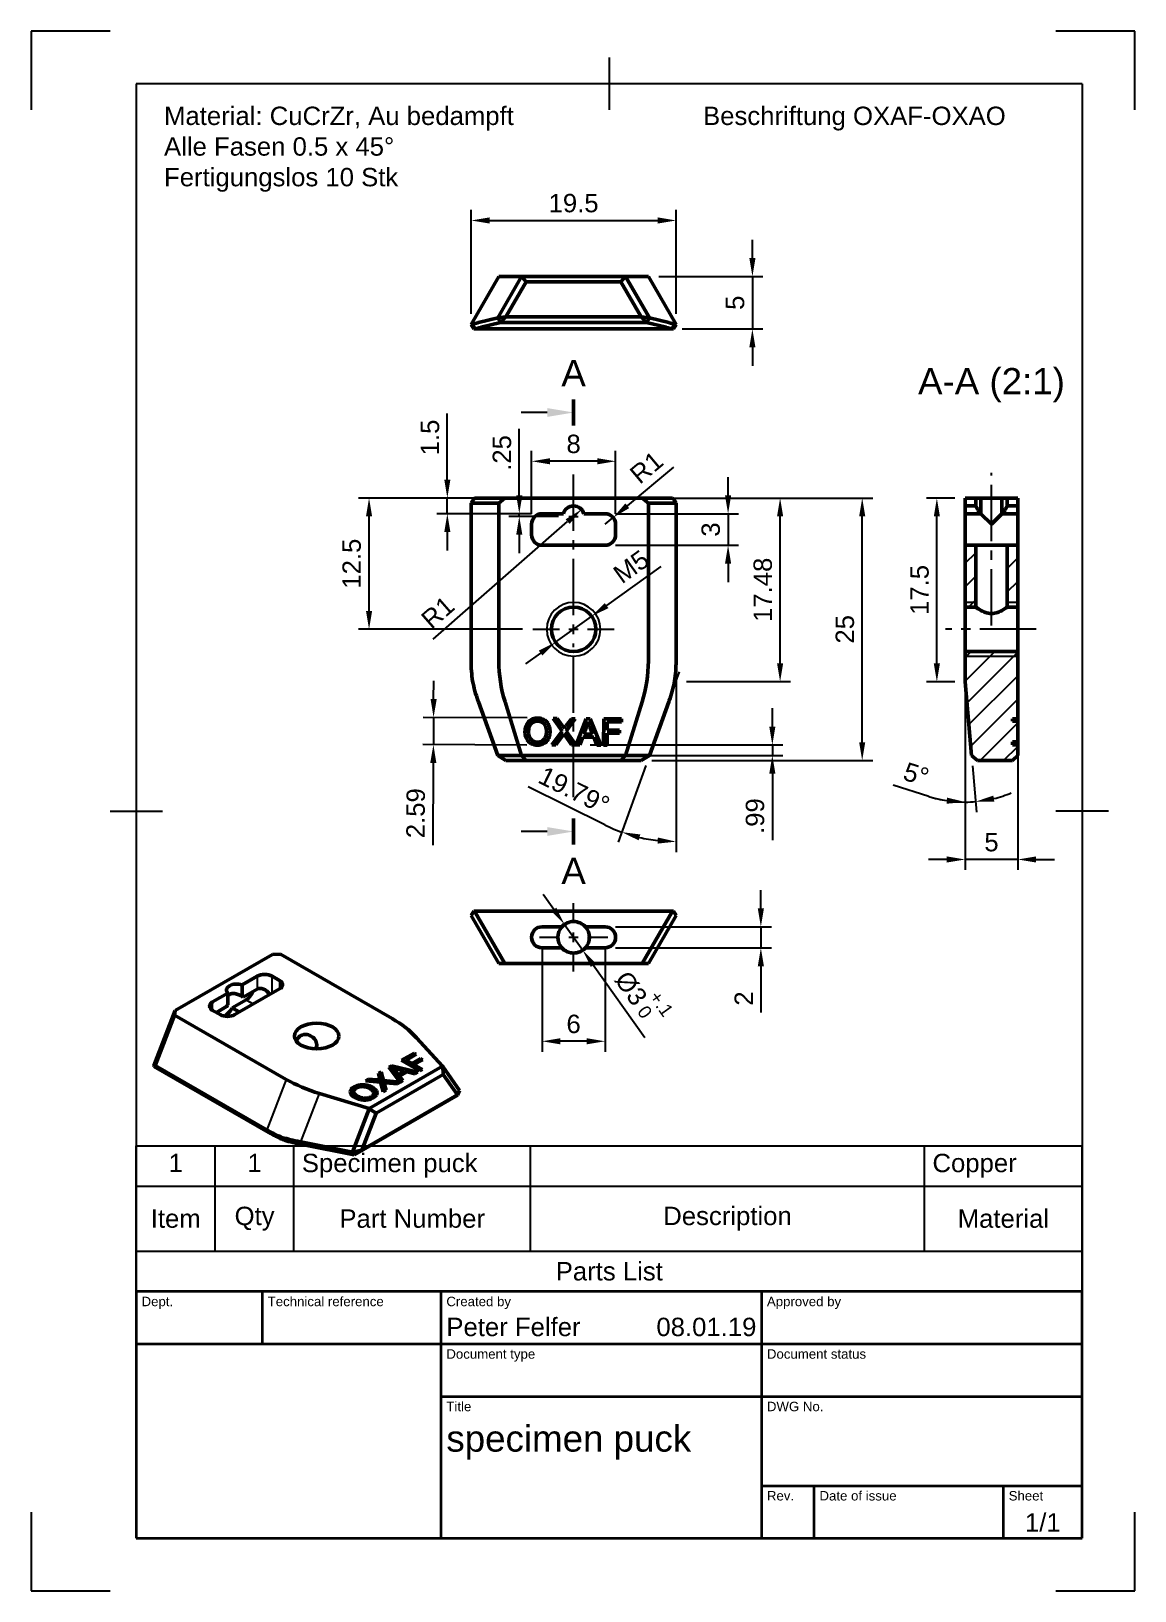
# Model space of a CAD drawing. Header units: millimetres. Extents: x 0 to 210, y 0 to 297.
import ezdxf
from ezdxf.enums import TextEntityAlignment as Align

# ---------------------------------------------------------------- set-up
doc = ezdxf.new("R2010")
doc.units = ezdxf.units.MM
doc.header["$LTSCALE"] = 0.75
doc.linetypes.add('CENTER2', pattern=[28.575, 19.05, -3.175, 3.175, -3.175])
for name, color, linetype, lineweight in [('Border', 7, 'Continuous', 25), ('Edge Extensions', 7, 'Continuous', 25), ('FD_Dimensions', 7, 'Continuous', 25), ('Hatching', 7, 'Continuous', 25), ('Notes', 7, 'Continuous', 25), ('Parts Lists', 7, 'Continuous', 25), ('Section Lines', 7, 'Continuous', 25), ('Smart Centers', 7, 'CENTER2', 25), ('TitleBlock', 7, 'Continuous', 35), ('View Labels', 7, 'Continuous', 25), ('Visible', 7, 'Continuous', 50), ('Visible Narrow', 7, 'Continuous', 25)]:
    doc.layers.add(name, color=color, linetype=linetype, lineweight=lineweight)
doc.styles.add('FusionTitle', font='')
doc.styles.get("Standard").update_dxf_attribs({"font": 'arial.ttf'})
doc.styles.get('FusionTitle').set_extended_font_data('Arial Unicode MS')
doc.dimstyles.new('Dim-ISO-25', dxfattribs={"dimtxt": 3.5, "dimasz": 3.5, "dimexe": 2, "dimexo": 2, "dimgap": 1.5, "dimtad": 1, "dimzin": 12, "dimdsep": 46, "dimtxsty": 'Standard', "dimcen": 0, "dimazin": 3, "dimtp": 0.1, "dimtm": 0.1, "dimtfac": 0.714, "dimtmove": 0, "dimatfit": 3, "dimfxl": 1, "dimtzin": 12, "dimarcsym": 0})

msp = doc.modelspace()

# ---------------------------------------------------------------- texts
at = {"layer": 'Notes'}
note = msp.add_mtext_dynamic_manual_height_columns('Material: CuCrZr, Au bedampft\\PAlle Fasen 0.5 x 45°\\P', width=85.07049, gutter_width=17.5, heights=[14.321, 0], dxfattribs=dict(at, insert=(25.277, 282.632), char_height=3.5, attachment_point=1))
for column, words in zip(note.columns.linked_columns, ['Fertigungslos 10 Stk^JBeschriftung OXAF-OXAO']):
    column.text = words
at = {"layer": 'Section Lines', "char_height": 5, "attachment_point": 5}
for insert in [(103.209, 231.888), (103.209, 137.097)]:
    msp.add_mtext('A', dxfattribs=dict(at, insert=insert))
at = {"layer": 'View Labels', "insert": (182.731, 226.349), "char_height": 5, "width": 30.21487, "attachment_point": 8}
msp.add_mtext('A-A (2:1)', dxfattribs=at)

# ---------------------------------------------------------------- blocks, each defined once
blk = doc.blocks.new('ISO_TITLEBLOCK')
at = {"layer": 'TitleBlock'}
for p, q in [((0, 47), (-180, 47)), ((-180, 47), (-180, 0)), ((-156, 37), (-156, 47)), ((-122, 0), (-122, 47)), ((-61, 0), (-61, 47)), ((0, 0), (0, 47)), ((-180, 37), (0, 37)), ((-122, 27), (0, 27)), ((-61, 10), (0, 10)), ((-51, 0), (-51, 10)), ((-15, 0), (-15, 10)), ((-180, 0), (0, 0))]:
    blk.add_line(p, q, dxfattribs=at)
at = {"layer": 'TitleBlock', "style": 'FusionTitle'}
for s, p in [('Dept.', (-179, 46)), ('Technical reference', (-155, 46)), ('Created by', (-121, 46)), ('Approved by', (-60, 46)), ('Document type', (-121, 36)), ('Document status', (-60, 36)), ('Title', (-121, 26)), ('DWG No.', (-60, 26)), ('Rev.', (-60, 9)), ('Date of issue', (-50, 9)), ('Sheet', (-14, 9))]:
    blk.add_text(s, height=1.8, dxfattribs=at).set_placement(p, align=Align.TOP_LEFT)
for tag, p, height in [('DEPT', (-179, 38.5), 3.5), ('TECHNICAL_REFERENCE', (-155, 38.5), 3.5), ('CREATED_BY', (-121, 38.5), 3.5), ('APPROVED_BY', (-60, 38.5), 3.5), ('DOCUMENT_TYPE', (-121, 28.5), 3.5), ('DOCUMENT_STATUS', (-60, 28.5), 3.5), ('TITLE_1', (-121, 16.5), 5), ('TITLE_2', (-121, 9), 5), ('TITLE_3', (-121, 1.5), 5), ('DATE_OF_ISSUE', (-50, 1.5), 3.5)]:
    blk.add_attdef(tag, p, '', height=height, dxfattribs=at)
for tag, p in [('CREATED_DATE', (-62, 38.5)), ('APPROVED_DATE', (-1, 38.5))]:
    blk.add_attdef(tag, text='', height=3.5, dxfattribs=at).set_placement(p, align=Align.RIGHT)
for tag, height, p in [('DRAWING_NUMBER', 5, (-30.5, 16.6)), ('REV', 3.5, (-56, 3.1)), ('SHEET', 3.5, (-7.5, 3.1))]:
    blk.add_attdef(tag, text='', height=height, dxfattribs=at).set_placement(p, align=Align.MIDDLE)
blk = doc.blocks.new('ISO_A4(P)_SHEET')
at = {"layer": 'Border'}
for p, q in [((15, 297), (0, 297)), ((0, 297), (0, 282)), ((210, 297), (195, 297)), ((210, 282), (210, 297)), ((110, 292), (110, 282)), ((200, 287), (20, 287)), ((20, 287), (20, 10)), ((200, 287), (200, 10)), ((15, 148.5), (25, 148.5)), ((205, 148.5), (195, 148.5)), ((0, 15), (0, 0)), ((210, 0), (210, 15)), ((20, 10), (200, 10)), ((0, 0), (15, 0)), ((195, 0), (210, 0))]:
    blk.add_line(p, q, dxfattribs=at)
blk = doc.blocks.new('*T8')
at = {"layer": 'Parts Lists', "color": 0, "linetype": 'ByBlock', "lineweight": -2, "transparency": 16777216}
for p, q in [((0, 27.723965), (180, 27.723965)), ((0, 0), (0, 27.723965)), ((15, 7.666667), (15, 27.723965)), ((30, 7.666667), (30, 27.723965)), ((75, 7.666667), (75, 27.723965)), ((150, 7.666667), (150, 27.723965)), ((180, 0), (180, 27.723965)), ((0, 20.057299), (180, 20.057299)), ((0, 7.666667), (180, 7.666667)), ((0, 0), (180, 0))]:
    blk.add_line(p, q, dxfattribs=at)
at = {"layer": 'Parts Lists', "color": 0, "transparency": 16777216, "char_height": 3.5}
for s, insert, width, attachment_point in [('1', (7.5, 26.223965), 12, 2), ('1', (22.5, 26.223965), 12, 2), ('Specimen puck', (31.5, 26.223965), 42, 1), ('Copper', (151.5, 26.223965), 27, 1), ('Item', (7.5, 13.861983), 12, 5), ('Qty', (22.5, 13.861983), 12, 5), ('Part Number', (52.5, 13.861983), 42, 5), ('Description', (112.5, 13.861983), 72, 5), ('Material', (165, 13.861983), 27, 5), ('Parts List', (90, 3.833333), 177, 5)]:
    blk.add_mtext(s, dxfattribs=dict(at, insert=insert, width=width, attachment_point=attachment_point))
blk = doc.blocks.new('*U9')
at = {"layer": 'Smart Centers', "color": 0, "ltscale": 0.75, "transparency": 16777216}
for p, q in [((0, 2.678906), (0, 29.572436)), ((-7.734, 0), (-2.678906, 0)), ((2.678906, 0), (7.734, 0)), ((0, -31.958774), (0, -2.678906))]:
    blk.add_line(p, q, dxfattribs=at)
at = {"layer": 'Smart Centers', "color": 0, "linetype": 'Continuous', "ltscale": 0.75, "transparency": 16777216}
for p, q in [((-0.892969, 0), (0.892969, 0)), ((0, -0.892969), (0, 0.892969))]:
    blk.add_line(p, q, dxfattribs=at)
blk = doc.blocks.new('*U10')
at = {"layer": 'Smart Centers', "color": 0, "ltscale": 0.75, "transparency": 16777216}
for p, q in [((0, 2.678906), (0, 6.5)), ((-6.5, 0), (-2.678906, 0)), ((2.678906, 0), (6.5, 0)), ((0, -6.5), (0, -2.678906))]:
    blk.add_line(p, q, dxfattribs=at)
at = {"layer": 'Smart Centers', "color": 0, "linetype": 'Continuous', "ltscale": 0.75, "transparency": 16777216}
for p, q in [((-0.892969, 0), (0.892969, 0)), ((0, -0.892969), (0, 0.892969))]:
    blk.add_line(p, q, dxfattribs=at)
blk = doc.blocks.new('*D37')
at = {"layer": 'Defpoints', "color": 0, "transparency": 16777216}
for p in [(116.280694, 208.098691), (158.130022, 208.098691), (116.078156, 158.098691)]:
    blk.add_point(p, dxfattribs=at)
at = {"layer": 'FD_Dimensions', "lineweight": -2, "transparency": 16777216}
for p, q in [((118.280694, 208.098691), (160.130022, 208.098691)), ((158.130022, 161.598691), (158.130022, 204.598691)), ((118.078156, 158.098691), (160.130022, 158.098691))]:
    blk.add_line(p, q, dxfattribs=at)
at = {"layer": 'FD_Dimensions', "transparency": 16777216}
for points in [[(157.546689, 204.598691), (158.713355, 204.598691), (158.130022, 208.098691)], [(157.546689, 161.598691), (158.713355, 161.598691), (158.130022, 158.098691)]]:
    blk.add_solid(points, dxfattribs=at)
at = {"layer": 'FD_Dimensions', "color": 0, "transparency": 16777216, "insert": (154.843017, 183.098691), "char_height": 3.5, "attachment_point": 5, "rotation": 90}
blk.add_mtext('25', dxfattribs=at)
blk = doc.blocks.new('*U12')
at = {"layer": 'Edge Extensions', "color": 0, "ltscale": 0.75, "transparency": 16777216}
for p, q in [((-0.7108, -1.974923), (0.677293, 1.881827)), ((0, 1.907821), (0, -2))]:
    blk.add_line(p, q, dxfattribs=at)
blk = doc.blocks.new('*D38')
at = {"layer": 'Defpoints', "color": 0, "transparency": 16777216}
for p in [(116.280694, 208.098691), (142.507887, 208.098691), (122.708897, 173.140445)]:
    blk.add_point(p, dxfattribs=at)
at = {"layer": 'FD_Dimensions', "lineweight": -2, "transparency": 16777216}
for p, q in [((118.280694, 208.098691), (144.507887, 208.098691)), ((142.507887, 176.640445), (142.507887, 204.598691)), ((124.708897, 173.140445), (144.507887, 173.140445))]:
    blk.add_line(p, q, dxfattribs=at)
at = {"layer": 'FD_Dimensions', "transparency": 16777216}
for points in [[(141.924553, 204.598691), (143.09122, 204.598691), (142.507887, 208.098691)], [(141.924553, 176.640445), (143.09122, 176.640445), (142.507887, 173.140445)]]:
    blk.add_solid(points, dxfattribs=at)
at = {"layer": 'FD_Dimensions', "color": 0, "transparency": 16777216, "insert": (139.220881, 190.619568), "char_height": 3.5, "attachment_point": 5, "rotation": 90}
blk.add_mtext('17.48', dxfattribs=at)
blk = doc.blocks.new('*D39')
at = {"layer": 'Defpoints', "color": 0, "transparency": 16777216}
for p in [(122.708897, 207.098691), (122.708897, 177.048266), (121.320804, 169.283695), (117.642828, 159.064617), (119.207643, 142.871431)]:
    blk.add_point(p, dxfattribs=at)
at = {"layer": 'FD_Dimensions', "lineweight": -2, "transparency": 16777216}
for p, q in [((122.708897, 171.140445), (122.708897, 140.669607)), ((116.965534, 157.18279), (111.712754, 142.588192)), ((109.170357, 145.842461), (94.537265, 153.099799))]:
    blk.add_line(p, q, dxfattribs=at)
for start, end in [(243.620712, 250.205553), (256.790394, 263.415159)]:
    blk.add_arc((122.708897, 173.140445), 30.470838, start, end, dxfattribs=at)
at = {"layer": 'FD_Dimensions', "transparency": 16777216}
for points in [[(115.580186, 142.916541), (115.911576, 144.035152), (112.390047, 144.470019)], [(119.248176, 143.452989), (119.181172, 142.288248), (122.708897, 142.669607)]]:
    blk.add_solid(points, dxfattribs=at)
at = {"layer": 'FD_Dimensions', "color": 0, "transparency": 16777216, "insert": (103.314265, 152.415868), "char_height": 3.5, "attachment_point": 5, "rotation": 333.62071927}
blk.add_mtext('19.79°', dxfattribs=at)
blk = doc.blocks.new('*D40')
at = {"layer": 'Defpoints', "color": 0, "transparency": 16777216}
for p in [(109.208897, 203.098691), (110.742323, 204.382671)]:
    blk.add_point(p, dxfattribs=at)
at = {"layer": 'FD_Dimensions', "color": 0, "lineweight": -2, "transparency": 16777216}
for p, q in [((122.218698, 213.992158), (113.425818, 206.629636)), ((109.208897, 203.098691), (110.742323, 204.382671))]:
    blk.add_line(p, q, dxfattribs=at)
at = {"layer": 'FD_Dimensions', "color": 0, "transparency": 16777216}
blk.add_solid([(113.051324, 207.076886), (113.800312, 206.182387), (110.742323, 204.382671)], dxfattribs=at)
at = {"layer": 'FD_Dimensions', "color": 0, "transparency": 16777216, "insert": (117.07294, 213.931689), "char_height": 3.5, "attachment_point": 5, "rotation": 39.94036972}
blk.add_mtext('R1', dxfattribs=at)
blk = doc.blocks.new('*D41')
at = {"layer": 'Defpoints', "color": 0, "transparency": 16777216}
for p in [(109.208897, 205.098691), (109.208897, 199.098691), (132.608392, 199.098691)]:
    blk.add_point(p, dxfattribs=at)
at = {"layer": 'FD_Dimensions', "lineweight": -2, "transparency": 16777216}
for p, q in [((132.608392, 208.598691), (132.608392, 212.098691)), ((111.208897, 205.098691), (134.608392, 205.098691)), ((132.608392, 205.098691), (132.608392, 199.098691)), ((111.208897, 199.098691), (134.608392, 199.098691)), ((132.608392, 195.598691), (132.608392, 192.098691))]:
    blk.add_line(p, q, dxfattribs=at)
at = {"layer": 'FD_Dimensions', "transparency": 16777216}
for points in [[(132.025058, 208.598691), (133.191725, 208.598691), (132.608392, 205.098691)], [(132.025058, 195.598691), (133.191725, 195.598691), (132.608392, 199.098691)]]:
    blk.add_solid(points, dxfattribs=at)
at = {"layer": 'FD_Dimensions', "color": 0, "transparency": 16777216, "insert": (129.320193, 202.098691), "char_height": 3.5, "attachment_point": 5, "rotation": 90}
blk.add_mtext('3', dxfattribs=at)
blk = doc.blocks.new('*D42')
at = {"layer": 'Defpoints', "color": 0, "transparency": 16777216}
for p in [(95.208897, 215.098604), (95.208897, 203.098691), (111.208897, 203.098691)]:
    blk.add_point(p, dxfattribs=at)
at = {"layer": 'FD_Dimensions', "lineweight": -2, "transparency": 16777216}
for p, q in [((95.208897, 205.098691), (95.208897, 217.098604)), ((111.208897, 205.098691), (111.208897, 217.098604)), ((107.708897, 215.098604), (98.708897, 215.098604))]:
    blk.add_line(p, q, dxfattribs=at)
at = {"layer": 'FD_Dimensions', "transparency": 16777216}
for points in [[(98.708897, 215.681937), (98.708897, 214.515271), (95.208897, 215.098604)], [(107.708897, 215.681937), (107.708897, 214.515271), (111.208897, 215.098604)]]:
    blk.add_solid(points, dxfattribs=at)
at = {"layer": 'FD_Dimensions', "color": 0, "transparency": 16777216, "insert": (103.208897, 218.385609), "char_height": 3.5, "attachment_point": 5}
blk.add_mtext('8', dxfattribs=at)
blk = doc.blocks.new('*D43')
at = {"layer": 'Defpoints', "color": 0, "transparency": 16777216}
for p in [(79.18247, 208.098691), (90.1371, 208.098691), (97.208897, 205.098691)]:
    blk.add_point(p, dxfattribs=at)
at = {"layer": 'FD_Dimensions', "lineweight": -2, "transparency": 16777216}
for p, q in [((79.18247, 211.598691), (79.18247, 224.167586)), ((88.1371, 208.098691), (77.18247, 208.098691)), ((79.18247, 205.098691), (79.18247, 208.098691)), ((95.208897, 205.098691), (77.18247, 205.098691)), ((79.18247, 201.598691), (79.18247, 198.098691))]:
    blk.add_line(p, q, dxfattribs=at)
at = {"layer": 'FD_Dimensions', "transparency": 16777216}
for points in [[(78.599137, 211.598691), (79.765803, 211.598691), (79.18247, 208.098691)], [(78.599137, 201.598691), (79.765803, 201.598691), (79.18247, 205.098691)]]:
    blk.add_solid(points, dxfattribs=at)
at = {"layer": 'FD_Dimensions', "color": 0, "transparency": 16777216, "insert": (75.895465, 219.633139), "char_height": 3.5, "attachment_point": 5, "rotation": 90}
blk.add_mtext('1.5', dxfattribs=at)
blk = doc.blocks.new('*D44')
at = {"layer": 'Defpoints', "color": 0, "transparency": 16777216}
for p in [(101.703133, 203.28238), (103.208897, 204.598691)]:
    blk.add_point(p, dxfattribs=at)
at = {"layer": 'FD_Dimensions', "lineweight": -2, "transparency": 16777216}
blk.add_line((76.502053, 181.252073), (102.079574, 203.611458), dxfattribs=at)
at = {"layer": 'FD_Dimensions', "transparency": 16777216}
blk.add_solid([(101.69565, 204.050639), (102.463498, 203.172277), (104.714661, 205.915002)], dxfattribs=at)
at = {"layer": 'FD_Dimensions', "color": 0, "transparency": 16777216, "insert": (77.357923, 186.326516), "char_height": 3.5, "attachment_point": 5, "rotation": 41.15933122}
blk.add_mtext('R1', dxfattribs=at)
blk = doc.blocks.new('*D45')
at = {"layer": 'Defpoints', "color": 0, "transparency": 16777216}
for p in [(106.647176, 185.56952), (99.770618, 180.627862)]:
    blk.add_point(p, dxfattribs=at)
at = {"layer": 'FD_Dimensions', "lineweight": -2, "transparency": 16777216}
for p, q in [((119.829921, 195.042953), (109.4894, 187.612009)), ((99.770618, 180.627862), (106.647176, 185.56952)), ((96.928394, 178.585373), (94.08617, 176.542883))]:
    blk.add_line(p, q, dxfattribs=at)
at = {"layer": 'FD_Dimensions', "transparency": 16777216}
for points in [[(109.148985, 188.085713), (109.829814, 187.138305), (106.647176, 185.56952)], [(96.587979, 179.059077), (97.268809, 178.111669), (99.770618, 180.627862)]]:
    blk.add_solid(points, dxfattribs=at)
at = {"layer": 'FD_Dimensions', "color": 0, "transparency": 16777216, "insert": (114.166759, 195.012169), "char_height": 3.5, "attachment_point": 5, "rotation": 35.70189932}
blk.add_mtext('M5', dxfattribs=at)
blk = doc.blocks.new('*D46')
at = {"layer": 'Defpoints', "color": 0, "transparency": 16777216}
for p in [(177.73132, 178.864692), (187.73132, 178.864692), (177.73132, 139.266712)]:
    blk.add_point(p, dxfattribs=at)
at = {"layer": 'FD_Dimensions', "lineweight": -2, "transparency": 16777216}
for p, q in [((177.73132, 176.864692), (177.73132, 137.266712)), ((187.73132, 176.864692), (187.73132, 137.266712)), ((174.23132, 139.266712), (170.73132, 139.266712)), ((187.73132, 139.266712), (177.73132, 139.266712)), ((191.23132, 139.266712), (194.73132, 139.266712))]:
    blk.add_line(p, q, dxfattribs=at)
at = {"layer": 'FD_Dimensions', "transparency": 16777216}
for points in [[(174.23132, 139.850045), (174.23132, 138.683379), (177.73132, 139.266712)], [(191.23132, 139.850045), (191.23132, 138.683379), (187.73132, 139.266712)]]:
    blk.add_solid(points, dxfattribs=at)
at = {"layer": 'FD_Dimensions', "color": 0, "transparency": 16777216, "insert": (182.73132, 142.546555), "char_height": 3.5, "attachment_point": 5}
blk.add_mtext('5', dxfattribs=at)
blk = doc.blocks.new('*D47')
at = {"layer": 'Defpoints', "color": 0, "transparency": 16777216}
for p in [(101.474833, 126.89417), (104.942961, 121.99804)]:
    blk.add_point(p, dxfattribs=at)
at = {"layer": 'FD_Dimensions', "color": 0, "lineweight": -2, "transparency": 16777216}
for p, q in [((99.451759, 129.750246), (97.428684, 132.606322)), ((101.474833, 126.89417), (104.942961, 121.99804)), ((116.757339, 105.319087), (106.966035, 119.141964))]:
    blk.add_line(p, q, dxfattribs=at)
blk.add_arc((103.208897, 124.446105), 3, 267.114301, 3.613129, dxfattribs=at)
at = {"layer": 'FD_Dimensions', "color": 0, "transparency": 16777216}
for points in [[(99.927771, 130.087425), (98.975746, 129.413067), (101.474833, 126.89417)], [(107.442048, 119.479143), (106.490022, 118.804785), (104.942961, 121.99804)]]:
    blk.add_solid(points, dxfattribs=at)
at = {"layer": 'FD_Dimensions', "color": 0, "transparency": 16777216, "insert": (116.559574, 113.413678), "char_height": 3.5, "attachment_point": 5, "rotation": 305.31146669}
blk.add_mtext('Ø3{\\H0.714x;\\S+.1^  0;}', dxfattribs=at)
blk = doc.blocks.new('*D48')
at = {"layer": 'Defpoints', "color": 0, "transparency": 16777216}
for p in [(172.336382, 208.098692), (177.73132, 208.098692), (177.73132, 173.098692)]:
    blk.add_point(p, dxfattribs=at)
at = {"layer": 'FD_Dimensions', "lineweight": -2, "transparency": 16777216}
for p, q in [((175.73132, 208.098692), (170.336382, 208.098692)), ((172.336382, 176.598692), (172.336382, 204.598692)), ((175.73132, 173.098692), (170.336382, 173.098692))]:
    blk.add_line(p, q, dxfattribs=at)
at = {"layer": 'FD_Dimensions', "transparency": 16777216}
for points in [[(171.753049, 204.598692), (172.919715, 204.598692), (172.336382, 208.098692)], [(171.753049, 176.598692), (172.919715, 176.598692), (172.336382, 173.098692)]]:
    blk.add_solid(points, dxfattribs=at)
at = {"layer": 'FD_Dimensions', "color": 0, "transparency": 16777216, "insert": (169.049377, 190.598692), "char_height": 3.5, "attachment_point": 5, "rotation": 90}
blk.add_mtext('17.5', dxfattribs=at)
blk = doc.blocks.new('*D49')
at = {"layer": 'Defpoints', "color": 0, "transparency": 16777216}
for p in [(177.73132, 178.864692), (177.73132, 173.098692), (177.73132, 173.098692), (178.956495, 159.094887), (179.062538, 150.242575)]:
    blk.add_point(p, dxfattribs=at)
at = {"layer": 'FD_Dimensions', "lineweight": -2, "transparency": 16777216}
for p, q in [((177.73132, 171.098692), (177.73132, 148.20384)), ((179.130806, 157.102497), (179.90105, 148.298573)), ((170.813599, 151.27395), (164.000653, 153.433429))]:
    blk.add_line(p, q, dxfattribs=at)
for start, end in [(283.767518, 292.535035), (252.413107, 270), (252.464965, 261.232482), (270, 275)]:
    blk.add_arc((177.73132, 173.098692), 22.894852, start, end, dxfattribs=at)
at = {"layer": 'FD_Dimensions', "transparency": 16777216}
for points in [[(174.286148, 151.052994), (174.196972, 149.889741), (177.73132, 150.20384)], [(183.275013, 150.286097), (183.084792, 151.437152), (179.726738, 150.290962)]]:
    blk.add_solid(points, dxfattribs=at)
at = {"layer": 'FD_Dimensions', "color": 0, "transparency": 16777216, "insert": (168.398137, 155.480232), "char_height": 3.5, "attachment_point": 5, "rotation": 342.41310099}
blk.add_mtext('5°', dxfattribs=at)
blk = doc.blocks.new('*U25')
at = {"layer": 'Smart Centers', "color": 0, "ltscale": 0.75, "transparency": 16777216}
blk.add_line((0, -9.383), (0, 19.667661), dxfattribs=at)
blk = doc.blocks.new('*U26')
at = {"layer": 'Smart Centers', "color": 0, "ltscale": 0.75, "transparency": 16777216}
blk.add_line((6.5, 0), (-10.764742, 0), dxfattribs=at)
blk = doc.blocks.new('*D50')
at = {"layer": 'Defpoints', "color": 0, "transparency": 16777216}
for p in [(122.708897, 260.954267), (83.708897, 241.155277), (122.708897, 241.155277)]:
    blk.add_point(p, dxfattribs=at)
at = {"layer": 'FD_Dimensions', "lineweight": -2, "transparency": 16777216}
for p, q in [((83.708897, 243.155277), (83.708897, 262.954267)), ((122.708897, 243.155277), (122.708897, 262.954267)), ((87.208897, 260.954267), (119.208897, 260.954267))]:
    blk.add_line(p, q, dxfattribs=at)
at = {"layer": 'FD_Dimensions', "transparency": 16777216}
for points in [[(87.208897, 261.537601), (87.208897, 260.370934), (83.708897, 260.954267)], [(119.208897, 261.537601), (119.208897, 260.370934), (122.708897, 260.954267)]]:
    blk.add_solid(points, dxfattribs=at)
at = {"layer": 'FD_Dimensions', "color": 0, "transparency": 16777216, "insert": (103.208897, 264.241273), "char_height": 3.5, "attachment_point": 5}
blk.add_mtext('19.5', dxfattribs=at)
blk = doc.blocks.new('*D51')
at = {"layer": 'Defpoints', "color": 0, "transparency": 16777216}
for p in [(117.435394, 250.289252), (121.886158, 240.289252), (137.234384, 240.289252)]:
    blk.add_point(p, dxfattribs=at)
at = {"layer": 'FD_Dimensions', "lineweight": -2, "transparency": 16777216}
for p, q in [((137.234384, 253.789252), (137.234384, 257.289252)), ((119.435394, 250.289252), (139.234384, 250.289252)), ((137.234384, 250.289252), (137.234384, 240.289252)), ((123.886158, 240.289252), (139.234384, 240.289252)), ((137.234384, 236.789252), (137.234384, 233.289252))]:
    blk.add_line(p, q, dxfattribs=at)
at = {"layer": 'FD_Dimensions', "transparency": 16777216}
for points in [[(136.651051, 253.789252), (137.817717, 253.789252), (137.234384, 250.289252)], [(136.651051, 236.789252), (137.817717, 236.789252), (137.234384, 240.289252)]]:
    blk.add_solid(points, dxfattribs=at)
at = {"layer": 'FD_Dimensions', "color": 0, "transparency": 16777216, "insert": (133.954541, 245.289252), "char_height": 3.5, "attachment_point": 5, "rotation": 90}
blk.add_mtext('5', dxfattribs=at)
blk = doc.blocks.new('*D52')
at = {"layer": 'Defpoints', "color": 0, "transparency": 16777216}
for p in [(64.283901, 208.098691), (90.1371, 208.098691), (95.474897, 183.098691)]:
    blk.add_point(p, dxfattribs=at)
at = {"layer": 'FD_Dimensions', "lineweight": -2, "transparency": 16777216}
for p, q in [((88.1371, 208.098691), (62.283901, 208.098691)), ((64.283901, 186.598691), (64.283901, 204.598691)), ((93.474897, 183.098691), (62.283901, 183.098691))]:
    blk.add_line(p, q, dxfattribs=at)
at = {"layer": 'FD_Dimensions', "transparency": 16777216}
for points in [[(63.700568, 204.598691), (64.867235, 204.598691), (64.283901, 208.098691)], [(63.700568, 186.598691), (64.867235, 186.598691), (64.283901, 183.098691)]]:
    blk.add_solid(points, dxfattribs=at)
at = {"layer": 'FD_Dimensions', "color": 0, "transparency": 16777216, "insert": (60.996896, 195.598691), "char_height": 3.5, "attachment_point": 5, "rotation": 90}
blk.add_mtext('12.5', dxfattribs=at)
blk = doc.blocks.new('*D53')
at = {"layer": 'Defpoints', "color": 0, "transparency": 16777216}
for p in [(96.36138, 166.201424), (76.533065, 161.141025), (96.331731, 161.027565)]:
    blk.add_point(p, dxfattribs=at)
at = {"layer": 'FD_Dimensions', "lineweight": -2, "transparency": 16777216}
for p, q in [((76.582772, 169.814826), (76.602829, 173.314768)), ((94.361413, 166.212885), (74.562748, 166.326345)), ((76.562715, 166.314883), (76.533065, 161.141025)), ((94.331763, 161.039026), (74.533098, 161.152486)), ((76.513008, 157.641082), (76.423278, 141.983086))]:
    blk.add_line(p, q, dxfattribs=at)
at = {"layer": 'FD_Dimensions', "transparency": 16777216}
for points in [[(75.999448, 169.818169), (77.166096, 169.811483), (76.562715, 166.314883)], [(75.929685, 157.644425), (77.096332, 157.637739), (76.533065, 161.141025)]]:
    blk.add_solid(points, dxfattribs=at)
at = {"layer": 'FD_Dimensions', "color": 0, "transparency": 16777216, "insert": (73.171163, 148.080949), "char_height": 3.5, "attachment_point": 5, "rotation": 89.67163623}
blk.add_mtext('2.59', dxfattribs=at)
blk = doc.blocks.new('*D54')
at = {"layer": 'Defpoints', "color": 0, "transparency": 16777216}
for p in [(104.387993, 161.071975), (113.103779, 159.098691), (141.032871, 159.098691)]:
    blk.add_point(p, dxfattribs=at)
at = {"layer": 'FD_Dimensions', "lineweight": -2, "transparency": 16777216}
for p, q in [((141.032871, 164.571975), (141.032871, 168.071975)), ((106.387993, 161.071975), (143.032871, 161.071975)), ((141.032871, 161.071975), (141.032871, 159.098691)), ((115.103779, 159.098691), (143.032871, 159.098691)), ((141.032871, 155.598691), (141.032871, 142.96056))]:
    blk.add_line(p, q, dxfattribs=at)
at = {"layer": 'FD_Dimensions', "transparency": 16777216}
for points in [[(140.449537, 164.571975), (141.616204, 164.571975), (141.032871, 161.071975)], [(140.449537, 155.598691), (141.616204, 155.598691), (141.032871, 159.098691)]]:
    blk.add_solid(points, dxfattribs=at)
at = {"layer": 'FD_Dimensions', "color": 0, "transparency": 16777216, "insert": (137.745865, 147.529626), "char_height": 3.5, "attachment_point": 5, "rotation": 90}
blk.add_mtext('.99', dxfattribs=at)
blk = doc.blocks.new('*U32')
at = {"layer": 'Smart Centers', "color": 0, "linetype": 'Continuous', "ltscale": 0.75, "transparency": 16777216}
for p, q in [((-0.892969, 0), (0.892969, 0)), ((0, -0.892969), (0, 0.892969))]:
    blk.add_line(p, q, dxfattribs=at)
blk = doc.blocks.new('*D55')
at = {"layer": 'Defpoints', "color": 0, "transparency": 16777216}
for p in [(92.875394, 205.098691), (97.208897, 205.098691), (102.315928, 204.598691)]:
    blk.add_point(p, dxfattribs=at)
at = {"layer": 'FD_Dimensions', "lineweight": -2, "transparency": 16777216}
for p, q in [((92.875394, 208.598691), (92.875394, 221.255922)), ((95.208897, 205.098691), (90.875394, 205.098691)), ((92.875394, 204.598691), (92.875394, 205.098691)), ((100.315928, 204.598691), (90.875394, 204.598691)), ((92.875394, 201.098691), (92.875394, 197.598691))]:
    blk.add_line(p, q, dxfattribs=at)
at = {"layer": 'FD_Dimensions', "transparency": 16777216}
for points in [[(92.292061, 208.598691), (93.458727, 208.598691), (92.875394, 205.098691)], [(92.292061, 201.098691), (93.458727, 201.098691), (92.875394, 204.598691)]]:
    blk.add_solid(points, dxfattribs=at)
at = {"layer": 'FD_Dimensions', "color": 0, "transparency": 16777216, "insert": (89.588389, 216.677306), "char_height": 3.5, "attachment_point": 5, "rotation": 90}
blk.add_mtext('.25', dxfattribs=at)
blk = doc.blocks.new('*D56')
at = {"layer": 'Defpoints', "color": 0, "transparency": 16777216}
for p in [(109.208897, 126.446105), (109.208897, 122.446105), (138.842618, 122.446105)]:
    blk.add_point(p, dxfattribs=at)
at = {"layer": 'FD_Dimensions', "lineweight": -2, "transparency": 16777216}
for p, q in [((138.842618, 129.946105), (138.842618, 133.446105)), ((111.208897, 126.446105), (140.842618, 126.446105)), ((138.842618, 126.446105), (138.842618, 122.446105)), ((111.208897, 122.446105), (140.842618, 122.446105)), ((138.842618, 118.946105), (138.842618, 110.127892))]:
    blk.add_line(p, q, dxfattribs=at)
at = {"layer": 'FD_Dimensions', "transparency": 16777216}
for points in [[(138.259285, 129.946105), (139.425952, 129.946105), (138.842618, 126.446105)], [(138.259285, 118.946105), (139.425952, 118.946105), (138.842618, 122.446105)]]:
    blk.add_solid(points, dxfattribs=at)
at = {"layer": 'FD_Dimensions', "color": 0, "transparency": 16777216, "insert": (135.585456, 112.786999), "char_height": 3.5, "attachment_point": 5, "rotation": 90}
blk.add_mtext('2', dxfattribs=at)
blk = doc.blocks.new('*D57')
at = {"layer": 'Defpoints', "color": 0, "transparency": 16777216}
for p in [(97.208897, 124.446105), (109.208897, 124.446105), (97.208897, 104.647115)]:
    blk.add_point(p, dxfattribs=at)
at = {"layer": 'FD_Dimensions', "lineweight": -2, "transparency": 16777216}
for p, q in [((97.208897, 122.446105), (97.208897, 102.647115)), ((109.208897, 122.446105), (109.208897, 102.647115)), ((105.708897, 104.647115), (100.708897, 104.647115))]:
    blk.add_line(p, q, dxfattribs=at)
at = {"layer": 'FD_Dimensions', "transparency": 16777216}
for points in [[(100.708897, 105.230448), (100.708897, 104.063782), (97.208897, 104.647115)], [(105.708897, 105.230448), (105.708897, 104.063782), (109.208897, 104.647115)]]:
    blk.add_solid(points, dxfattribs=at)
at = {"layer": 'FD_Dimensions', "color": 0, "transparency": 16777216, "insert": (103.208897, 107.934121), "char_height": 3.5, "attachment_point": 5}
blk.add_mtext('6', dxfattribs=at)

# ---------------------------------------------------------------- dimensions: what is measured, and where the dimension line sits
at = {"layer": 'FD_Dimensions'}
for base, p1, p2, picture, middle in [((122.709, 260.954), (83.709, 241.155), (122.709, 241.155), '*D50', (103.209, 264.241)), ((95.209, 215.099), (111.209, 203.099), (95.209, 203.099), '*D42', (103.209, 218.386)), ((177.731, 139.267), (187.731, 178.865), (177.731, 178.865), '*D46', (182.731, 142.547))]:
    dim = msp.add_linear_dim(base=base, p1=p1, p2=p2, dimstyle='Dim-ISO-25', override={"dimlfac": 0.5, "dimclrd": 256, "dimclre": 256}, dxfattribs=at)
    dim.commit()
    dim.dimension.update_dxf_attribs({"geometry": picture, "text_midpoint": middle})
for base, p1, p2, angle, picture, middle in [((137.234, 240.289), (117.435, 250.289), (121.886, 240.289), 90, '*D51', (133.955, 245.289)), ((79.182, 208.099), (97.209, 205.099), (90.137, 208.099), 90, '*D43', (75.895, 219.633)), ((92.875, 205.099), (102.316, 204.599), (97.209, 205.099), 90, '*D55', (89.588, 216.677)), ((132.608, 199.099), (109.209, 205.099), (109.209, 199.099), 90, '*D41', (129.32, 202.099)), ((64.284, 208.099), (95.475, 183.099), (90.137, 208.099), 90, '*D52', (60.997, 195.599)), ((158.13, 208.099), (116.078, 158.099), (116.281, 208.099), 90, '*D37', (154.843, 183.099)), ((142.508, 208.099), (122.709, 173.14), (116.281, 208.099), 90, '*D38', (139.221, 190.62)), ((172.336, 208.099), (177.731, 173.099), (177.731, 208.099), 270, '*D48', (169.049, 190.599)), ((141.033, 159.099), (104.388, 161.072), (113.104, 159.099), 270, '*D54', (137.746, 147.53)), ((138.843, 122.446), (109.209, 126.446), (109.209, 122.446), 90, '*D56', (135.585, 112.787))]:
    dim = msp.add_linear_dim(base=base, p1=p1, p2=p2, angle=angle, dimstyle='Dim-ISO-25', override={"dimlfac": 0.5, "dimclrd": 256, "dimclre": 256}, dxfattribs=at)
    dim.commit()
    dim.dimension.update_dxf_attribs({"geometry": picture, "text_midpoint": middle})
for center, mpoint, override, picture, middle in [((109.209, 203.099), (110.742, 204.383), {"dimlfac": 0.5, "dimse1": 1}, '*D40', (119.164, 211.434)), ((103.209, 204.599), (101.703, 203.282), {"dimlfac": 0.5, "dimse1": 1, "dimclrd": 256, "dimclre": 256}, '*D44', (79.502, 183.874))]:
    dim = msp.add_radius_dim(center=center, mpoint=mpoint, dimstyle='Dim-ISO-25', override=override, dxfattribs=at)
    dim.commit()
    dim.dimension.update_dxf_attribs({"geometry": picture, "text_midpoint": middle, "dimtype": 164})
for base, line1, line2, picture, middle in [((119.208, 142.871), ((122.709, 207.099), (122.709, 177.048)), ((121.321, 169.284), (117.643, 159.065)), '*D39', (103.314, 152.416)), ((179.063, 150.243), ((177.731, 178.865), (177.731, 173.099)), ((177.731, 173.099), (178.956, 159.095)), '*D49', (168.398, 155.48))]:
    dim = msp.add_angular_dim_2l(base=base, line1=line1, line2=line2, dimstyle='Dim-ISO-25', override={"dimlfac": 0.5, "dimpost": '', "dimclrd": 256, "dimclre": 256}, dxfattribs=at)
    dim.commit()
    dim.dimension.update_dxf_attribs({"geometry": picture, "text_midpoint": middle})
dim = msp.add_diameter_dim_2p(p1=(99.771, 180.628), p2=(106.647, 185.57), text='M5', dimstyle='Dim-ISO-25', override={"dimlfac": 0.5, "dimclrd": 256, "dimclre": 256}, dxfattribs=at)
dim.commit()
dim.dimension.update_dxf_attribs({"geometry": '*D45', "text_midpoint": (114.167, 195.012)})
for p1, p2, distance, picture, middle in [((96.361, 166.201), (96.332, 161.028), -19.799, '*D53', (73.171, 148.081)), ((109.209, 124.446), (97.209, 124.446), 19.799, '*D57', (103.209, 107.934))]:
    dim = msp.add_aligned_dim(p1=p1, p2=p2, distance=distance, dimstyle='Dim-ISO-25', override={"dimlfac": 0.5, "dimclrd": 256, "dimclre": 256}, dxfattribs=at)
    dim.commit()
    dim.dimension.update_dxf_attribs({"geometry": picture, "text_midpoint": middle})
dim = msp.add_diameter_dim_2p(p1=(101.475, 126.894), p2=(104.943, 121.998), dimstyle='Dim-ISO-25', override={"dimgap": 1.5, "dimlfac": 0.5, "dimtol": 1, "dimlim": 0, "dimtm": 0}, dxfattribs=at)
dim.commit()
dim.dimension.update_dxf_attribs({"geometry": '*D47', "text_midpoint": (116.56, 113.414)})

# ---------------------------------------------------------------- hatches: boundary and pattern name
at = {"layer": 'Hatching'}
h = msp.add_hatch(dxfattribs=at)
h.set_pattern_fill('ANSI31', color=256, style=0)
h.paths.add_polyline_path([(187.731, 187.333), (187.731, 199.099), (185.731, 199.099), (185.731, 187.333)], flags=0)
h.paths.add_polyline_path([(187.731, 206.599), (187.731, 208.099), (185.731, 208.099), (185.731, 206.599)], flags=0)
h.paths.add_polyline_path([(178.956, 159.095), (180.044, 158.099), (186.731, 158.099), (187.731, 159.099), (187.731, 161.078), (186.731, 161.078), (186.731, 161.7), (187.731, 161.7), (187.731, 165.636), (186.731, 165.636), (186.731, 166.078), (187.731, 166.078), (187.731, 178.865), (177.731, 178.865), (177.731, 173.099)], flags=0)
h.paths.add_polyline_path([(179.731, 208.099), (177.731, 208.099), (177.731, 206.599), (179.731, 206.599)], flags=0)
h.paths.add_polyline_path([(177.731, 187.333), (179.731, 187.333), (179.731, 199.099), (177.731, 199.099)], flags=0)

# ---------------------------------------------------------------- linework, layer by layer
at = {"layer": 'Section Lines', "lineweight": 50}
for p, q in [((103.209, 226.888), (103.209, 221.888)), ((103.209, 142.097), (103.209, 147.097))]:
    msp.add_line(p, q, dxfattribs=at)
at = {"layer": 'Section Lines'}
for p, q in [((98.209, 224.388), (93.209, 224.388)), ((98.209, 144.597), (93.209, 144.597))]:
    msp.add_line(p, q, dxfattribs=at)
for points in [[(98.209, 225.222), (103.209, 224.388), (98.209, 223.555)], [(98.209, 145.43), (103.209, 144.597), (98.209, 143.764)]]:
    msp.add_solid(points, dxfattribs=at)
at = {"layer": 'Visible'}
for p, q in [((88.982, 250.289), (83.709, 241.155)), ((93.305, 250.255), (88.775, 242.409)), ((88.982, 250.289), (90.163, 250.289)), ((90.163, 250.289), (93.314, 250.289)), ((93.314, 250.289), (93.305, 250.255)), ((94.201, 249.289), (93.305, 250.255)), ((113.104, 250.289), (93.314, 250.289)), ((112.217, 249.289), (113.113, 250.255)), ((116.255, 250.289), (113.104, 250.289)), ((113.113, 250.255), (113.104, 250.289)), ((117.643, 242.409), (113.113, 250.255)), ((116.255, 250.289), (117.435, 250.289)), ((122.709, 241.155), (117.435, 250.289)), ((90.34, 242.602), (94.201, 249.289)), ((94.201, 249.289), (112.217, 249.289)), ((112.217, 249.289), (116.078, 242.602)), ((84.209, 240.289), (83.709, 241.155)), ((88.775, 242.409), (85.097, 241.515)), ((85.607, 240.614), (89.311, 241.514)), ((88.775, 242.409), (90.34, 242.602)), ((89.311, 241.514), (88.775, 242.409)), ((90.34, 242.602), (89.311, 241.514)), ((89.311, 241.514), (117.106, 241.514)), ((116.078, 242.602), (90.34, 242.602)), ((117.106, 241.514), (116.078, 242.602)), ((116.078, 242.602), (117.643, 242.409)), ((117.643, 242.409), (117.106, 241.514)), ((117.106, 241.514), (120.811, 240.614)), ((121.321, 241.515), (117.643, 242.409)), ((122.209, 240.289), (122.709, 241.155)), ((84.209, 240.289), (84.509, 240.289)), ((84.509, 240.289), (84.532, 240.289)), ((84.532, 240.289), (121.886, 240.289)), ((121.886, 240.289), (121.909, 240.289)), ((121.909, 240.289), (122.209, 240.289))]:
    msp.add_line(p, q, dxfattribs=at)
at = {"layer": 'Visible', "extrusion": (-1e-16, -1, 0)}
for p, q in [((84.209, 207.965), (83.709, 207.099)), ((84.364, 208.099), (84.209, 207.965)), ((90.137, 208.099), (84.364, 208.099)), ((88.982, 207.099), (90.137, 208.099)), ((90.137, 208.099), (116.281, 208.099)), ((116.281, 208.099), (117.435, 207.099)), ((122.054, 208.099), (116.281, 208.099)), ((122.209, 207.965), (122.054, 208.099)), ((122.709, 207.099), (122.209, 207.965)), ((179.731, 208.099), (177.731, 208.099)), ((177.731, 208.099), (177.731, 206.599)), ((179.731, 206.599), (179.731, 208.099)), ((179.731, 208.099), (180.731, 208.099)), ((184.731, 208.099), (180.731, 208.099)), ((180.731, 205.099), (180.731, 208.099)), ((184.731, 208.099), (185.731, 208.099)), ((184.731, 208.099), (184.731, 205.099)), ((187.731, 208.099), (185.731, 208.099)), ((185.731, 208.099), (185.731, 206.599)), ((187.731, 206.599), (187.731, 208.099)), ((83.709, 207.099), (88.982, 207.099)), ((83.709, 177.048), (83.709, 207.099)), ((88.982, 207.099), (88.982, 177.048)), ((97.209, 205.099), (101.272, 205.099)), ((105.145, 205.099), (109.209, 205.099)), ((117.435, 207.099), (117.435, 177.048)), ((117.435, 207.099), (122.709, 207.099)), ((122.709, 207.099), (122.709, 177.048)), ((177.731, 206.599), (179.731, 206.599)), ((177.731, 205.099), (177.731, 206.599)), ((177.731, 205.099), (177.731, 203.099)), ((177.731, 205.099), (180.44, 205.099)), ((180.44, 205.099), (180.731, 205.099)), ((182.731, 203.099), (180.731, 205.099)), ((182.731, 203.099), (184.731, 205.099)), ((184.731, 205.099), (185.023, 205.099)), ((185.023, 205.099), (187.731, 205.099)), ((185.731, 206.599), (187.731, 206.599)), ((187.731, 206.599), (187.731, 205.099)), ((187.731, 203.099), (187.731, 205.099)), ((95.209, 201.099), (95.209, 203.099)), ((111.209, 203.099), (111.209, 201.099)), ((177.731, 201.099), (177.731, 203.099)), ((187.731, 203.099), (187.731, 201.099)), ((109.209, 199.099), (97.209, 199.099)), ((177.731, 201.099), (177.731, 199.099)), ((179.731, 199.099), (177.731, 199.099)), ((177.731, 199.099), (177.731, 187.333)), ((179.731, 187.333), (179.731, 199.099)), ((185.731, 199.099), (179.731, 199.099)), ((187.731, 199.099), (185.731, 199.099)), ((185.731, 199.099), (185.731, 187.333)), ((187.731, 199.099), (187.731, 201.099)), ((187.731, 187.333), (187.731, 199.099)), ((177.731, 187.333), (179.731, 187.333)), ((177.731, 178.865), (177.731, 187.333)), ((185.731, 187.333), (187.731, 187.333)), ((187.731, 187.333), (187.731, 178.865)), ((187.731, 178.865), (177.731, 178.865)), ((177.731, 178.865), (177.731, 173.099)), ((187.731, 166.078), (187.731, 178.865)), ((177.731, 173.099), (178.956, 159.095)), ((88.775, 159.065), (85.097, 169.284)), ((90.163, 169.284), (93.314, 159.099)), ((116.255, 169.284), (113.104, 159.099)), ((121.321, 169.284), (117.643, 159.065)), ((99.067, 161.099), (101.014, 163.695)), ((99.321, 166.098), (100.109, 166.094)), ((101.014, 163.695), (99.321, 166.098)), ((100.109, 166.094), (101.01, 164.807)), ((103.54, 166.076), (101.772, 163.729)), ((101.772, 163.729), (103.651, 161.076)), ((101.808, 164.758), (102.821, 166.08)), ((102.821, 166.08), (103.54, 166.076)), ((103.685, 161.076), (105.631, 166.066)), ((105.695, 164.585), (105.139, 163.121)), ((105.631, 166.066), (106.344, 166.062)), ((106.834, 163.113), (106.319, 164.5)), ((106.344, 166.062), (108.365, 161.052)), ((108.927, 161.049), (108.953, 166.049)), ((108.953, 166.049), (112.326, 166.032)), ((109.612, 165.456), (109.604, 163.907)), ((109.604, 163.907), (111.95, 163.895)), ((112.323, 165.442), (109.612, 165.456)), ((111.95, 163.895), (111.947, 163.305)), ((112.326, 166.032), (112.323, 165.442)), ((186.731, 165.636), (186.731, 166.078)), ((186.731, 166.078), (187.731, 166.078)), ((187.731, 166.076), (186.731, 166.076)), ((187.731, 165.636), (186.731, 165.636)), ((187.731, 166.078), (187.731, 166.076)), ((187.731, 166.076), (187.731, 165.636)), ((187.731, 161.7), (187.731, 165.636)), ((99.862, 161.095), (99.067, 161.099)), ((101.126, 162.831), (99.862, 161.095)), ((102.833, 161.08), (101.583, 162.87)), ((103.651, 161.076), (102.833, 161.08)), ((104.388, 161.072), (103.685, 161.076)), ((104.945, 162.583), (104.388, 161.072)), ((107.035, 162.573), (104.945, 162.583)), ((105.139, 163.121), (106.834, 163.113)), ((107.611, 161.056), (107.035, 162.573)), ((108.365, 161.052), (107.611, 161.056)), ((109.589, 161.046), (108.927, 161.049)), ((109.601, 163.317), (109.589, 161.046)), ((111.947, 163.305), (109.601, 163.317)), ((186.731, 161.078), (186.731, 161.7)), ((186.731, 161.7), (187.731, 161.7)), ((187.731, 161.078), (186.731, 161.078)), ((187.731, 161.7), (187.731, 161.078)), ((187.731, 159.099), (187.731, 161.078)), ((88.775, 159.065), (90.34, 158.099)), ((93.305, 159.065), (88.775, 159.065)), ((90.34, 158.099), (94.201, 158.099)), ((93.314, 159.099), (93.305, 159.065)), ((94.201, 158.099), (93.305, 159.065)), ((113.104, 159.099), (93.314, 159.099)), ((94.201, 158.099), (112.217, 158.099)), ((112.217, 158.099), (113.113, 159.065)), ((112.217, 158.099), (116.078, 158.099)), ((113.113, 159.065), (113.104, 159.099)), ((117.643, 159.065), (113.113, 159.065)), ((116.078, 158.099), (117.643, 159.065)), ((178.956, 159.095), (180.044, 158.099)), ((180.044, 158.099), (186.731, 158.099)), ((186.731, 158.099), (187.731, 159.099))]:
    msp.add_line(p, q, dxfattribs=at)
at = {"layer": 'Visible', "extrusion": (0, -2.966e-13, -1)}
for p, q in [((84.209, 129.446), (83.709, 128.58)), ((83.709, 128.58), (88.982, 119.446)), ((84.364, 129.446), (84.209, 129.446)), ((90.137, 119.446), (84.364, 129.446)), ((122.054, 129.446), (84.364, 129.446)), ((122.054, 129.446), (116.281, 119.446)), ((117.435, 119.446), (122.709, 128.58)), ((122.209, 129.446), (122.054, 129.446)), ((122.709, 128.58), (122.209, 129.446)), ((97.209, 126.446), (100.973, 126.446)), ((105.445, 126.446), (109.209, 126.446)), ((100.973, 122.446), (97.209, 122.446)), ((109.209, 122.446), (105.445, 122.446)), ((88.982, 119.446), (90.137, 119.446)), ((90.137, 119.446), (116.281, 119.446)), ((116.281, 119.446), (117.435, 119.446))]:
    msp.add_line(p, q, dxfattribs=at)
at = {"layer": 'Visible', "extrusion": (0.707107, -0.407196, 0.578093)}
for p, q in [((27.405, 110.504), (45.892, 121.15)), ((45.892, 121.15), (47.415, 121.213)), ((47.415, 121.213), (68.664, 108.976)), ((40.139, 115.394), (43.013, 117.049)), ((45.841, 117.049), (47.255, 116.234)), ((34.527, 112.162), (37.401, 113.817)), ((37.401, 113.817), (37.401, 111.602)), ((47.255, 114.606), (38.77, 109.719)), ((40.139, 113.18), (40.139, 115.394)), ((40.178, 113.163), (40.351, 113.063)), ((43.013, 114.596), (40.351, 113.063)), ((27.405, 110.504), (23.323, 99.978)), ((27.296, 109.627), (27.405, 110.504)), ((35.941, 109.719), (34.527, 110.534)), ((37.189, 111.242), (35.243, 110.122)), ((38.23, 111.015), (40.891, 112.547)), ((39.625, 110.211), (38.23, 111.015)), ((23.567, 100.012), (27.296, 109.627)), ((27.296, 109.627), (48.545, 97.391)), ((73.32, 105.334), (78.294, 99.904)), ((70.444, 101.044), (72.841, 102.41)), ((73.961, 98.997), (70.444, 101.044)), ((73.256, 102.169), (71.329, 101.07)), ((71.329, 101.07), (72.419, 100.436)), ((71.329, 101.07), (71.329, 100.528)), ((72.419, 100.436), (74.086, 101.387)), ((74.501, 101.146), (72.834, 100.195)), ((72.841, 102.41), (73.256, 102.169)), ((72.841, 102.41), (72.841, 101.932)), ((74.086, 101.387), (74.501, 101.146)), ((74.086, 101.387), (74.086, 100.909)), ((23.308, 99.86), (23.567, 100.012)), ((23.323, 99.978), (23.308, 99.86)), ((23.308, 99.86), (45.17, 87.271)), ((44.816, 87.776), (23.567, 100.012)), ((78.294, 99.904), (64.3, 91.845)), ((65.634, 90.982), (78.374, 98.318)), ((66.086, 98.559), (66.597, 98.851)), ((66.304, 97.609), (66.086, 98.559)), ((66.252, 97.836), (66.597, 98.033)), ((66.597, 98.851), (67.007, 97.175)), ((66.597, 98.851), (66.597, 98.033)), ((66.597, 98.033), (67.007, 96.357)), ((68.083, 99.698), (68.59, 99.986)), ((70.236, 96.874), (68.083, 99.698)), ((68.517, 99.128), (68.59, 99.169)), ((68.59, 99.986), (73.561, 98.769)), ((68.59, 99.986), (68.59, 99.169)), ((68.59, 99.169), (68.695, 99.143)), ((68.695, 99.621), (68.695, 98.895)), ((69.175, 99.121), (69.175, 98.303)), ((69.175, 99.121), (69.817, 98.298)), ((69.175, 98.303), (69.817, 97.481)), ((71.021, 98.985), (69.676, 99.34)), ((69.817, 98.298), (71.021, 98.985)), ((69.817, 98.298), (69.817, 97.481)), ((71.546, 98.847), (70.06, 98)), ((71.021, 98.985), (71.021, 98.548)), ((71.021, 98.574), (71.052, 98.566)), ((71.154, 100.631), (71.329, 100.731)), ((73.026, 98.464), (71.546, 98.847)), ((72.419, 100.436), (72.419, 99.895)), ((72.658, 99.755), (72.834, 99.855)), ((72.834, 100.195), (74.432, 99.265)), ((72.834, 100.195), (72.834, 99.653)), ((73.561, 98.769), (73.026, 98.464)), ((74.432, 99.265), (73.961, 98.997)), ((78.324, 99.866), (78.294, 99.904)), ((78.374, 98.318), (78.324, 99.866)), ((81.527, 95.296), (78.324, 99.866)), ((78.374, 98.318), (81.104, 94.423)), ((61.316, 95.058), (61.316, 94.24)), ((61.432, 95.978), (61.432, 95.398)), ((62.552, 96.349), (62.552, 95.988)), ((63.599, 97.141), (64.159, 97.461)), ((66.495, 96.853), (63.599, 97.141)), ((63.804, 96.313), (63.804, 95.896)), ((64.159, 97.461), (65.706, 97.303)), ((64.159, 97.461), (64.159, 97.086)), ((64.955, 95.883), (64.955, 95.243)), ((65.694, 95.202), (65.694, 94.442)), ((66.424, 97.215), (66.424, 96.86)), ((66.954, 95.003), (66.495, 96.853)), ((67.519, 95.325), (66.954, 95.003)), ((67.007, 97.175), (70.212, 96.86)), ((67.007, 97.175), (67.007, 96.357)), ((67.007, 96.357), (67.09, 96.349)), ((67.09, 96.797), (67.09, 95.979)), ((67.185, 96.546), (67.519, 95.325)), ((67.185, 96.546), (67.185, 95.729)), ((67.185, 95.729), (67.325, 95.214)), ((69.63, 96.528), (67.481, 96.748)), ((70.212, 96.86), (69.63, 96.528)), ((69.817, 97.481), (70.06, 97.619)), ((70.06, 98), (70.735, 97.158)), ((70.06, 98), (70.06, 97.183)), ((70.06, 97.183), (70.285, 96.902)), ((70.735, 97.158), (70.236, 96.874)), ((81.104, 94.423), (81.527, 95.296)), ((81.527, 95.296), (81.127, 94.358)), ((54.87, 94.709), (64.3, 91.845)), ((61.472, 83.04), (81.127, 94.358)), ((62.09, 94.195), (62.09, 93.693)), ((81.104, 94.423), (62.904, 83.942)), ((63.437, 93.807), (63.437, 93.454)), ((64.669, 94.09), (64.669, 93.672)), ((65.172, 94.802), (65.172, 93.985)), ((81.127, 94.358), (81.104, 94.423)), ((64.318, 91.8), (61.115, 83.541)), ((62.904, 83.942), (65.634, 90.982)), ((64.3, 91.845), (64.318, 91.8)), ((65.634, 90.982), (64.318, 91.8)), ((61.115, 83.541), (51.288, 85.473)), ((51.574, 84.987), (61.472, 83.04)), ((61.115, 83.541), (62.904, 83.942)), ((61.472, 83.04), (61.115, 83.541)), ((62.904, 83.942), (61.472, 83.04))]:
    msp.add_line(p, q, dxfattribs=at)
at = {"layer": 'Visible', "extrusion": (0, 0, -1)}
msp.add_circle((-103.209, 183.099), 4.234, dxfattribs=at)
at = {"layer": 'Visible'}
for centre, radius, start, end in [((86.566, 235.052), 6.626, 103.54093, 112.85036), ((87.084, 233.722), 7.046, 102.79665, 111.23932), ((86.424, 236.054), 5.62, 103.65909, 104.52705), ((119.334, 233.722), 7.046, 68.76068, 77.20335), ((119.994, 236.054), 5.62, 75.47295, 76.34091), ((119.852, 235.052), 6.626, 67.14964, 76.45907), ((97.209, 203.099), 2, 90, 180), ((109.209, 203.099), 2, 0, 90), ((97.209, 201.099), 2, 180, 270), ((109.209, 201.099), 2, 270, 0), ((109.629, 177.051), 25.92, 180.00494, 188.49277), ((96.789, 177.051), 25.92, 351.50723, 359.99505), ((110.802, 178.615), 27.346, 191.37338, 199.43641), ((95.616, 178.615), 27.346, 340.56359, 348.62662), ((95.096, 160.535), 7.295, 30.07245, 35.84059), ((106.944, 160.728), 6.529, 141.88065, 147.9697), ((99.725, 166.818), 6.374, 339.489, 348.41768), ((119.105, 169.38), 13.685, 196.301, 200.89009), ((94.045, 167.652), 8.566, 325.75086, 328.72553), ((108.734, 167.726), 8.644, 211.53327, 214.17965), ((97.209, 124.446), 2, 90, 270), ((103.209, 124.446), 3, 138.18968, 221.81032), ((103.209, 124.446), 3, 318.18968, 41.81032), ((109.209, 124.446), 2, 270, 90), ((66.222, 96.765), 3.778, 38.5872, 49.11776), ((64.59, 85.256), 12.099, 81.28285, 84.70863), ((68.62, 98.097), 2.367, 191.91864, 201.88511)]:
    msp.add_arc(centre, radius, start, end, dxfattribs=at)
at = {"layer": 'Visible', "extrusion": (0, 0, -1)}
for centre, radius, start, end in [((-103.209, 204.599), 2, 14.47751, 165.52249), ((-69.05, 111.012), 14.35, 276.27848, 277.84876), ((-58.21, 111.159), 26.948, 292.9051, 299.8053)]:
    msp.add_arc(centre, radius, start, end, dxfattribs=at)
at = {"layer": 'Visible', "extrusion": (0, -2.966e-13, -1)}
for start, end in [(41.81032, 138.18968), (221.81032, 318.18968)]:
    msp.add_arc((-103.209, 124.446), 3, start, end, dxfattribs=at)
at = {"layer": 'Visible', "extrusion": (1e-16, 1e-16, -1)}
msp.add_arc((-74.456, 117.915), 19.18, 284.43115, 287.48102, dxfattribs=at)
at = {"layer": 'Visible', "extrusion": (-1e-16, 1e-16, -1)}
for centre, radius, start, end in [((-64.118, 95.534), 3.229, 156.98719, 161.7338), ((-58.2, 121.918), 37.093, 281.08967, 286.40848), ((-58.358, 120.956), 36.602, 281.03568, 286.12805)]:
    msp.add_arc(centre, radius, start, end, dxfattribs=at)
at = {"layer": 'Visible', "extrusion": (0, -1e-16, -1)}
msp.add_arc((-64.118, 94.717), 3.229, 156.98719, 161.7338, dxfattribs=at)
at = {"layer": 'Visible', "extrusion": (0, 1e-16, -1)}
msp.add_arc((-58.287, 110.18), 26.399, 292.66931, 299.79489, dxfattribs=at)
at = {"layer": 'Visible', "extrusion": (0, 0, -1)}
for centre, major_axis, start_param, end_param in [((123.623, 177.048), (34.641, 0), 2.8797933, 3.1415927), ((82.794, 177.048), (-34.641, 0), 3.1415927, 3.403392)]:
    msp.add_ellipse(centre, major_axis=major_axis, ratio=0.8660254, start_param=start_param, end_param=end_param, dxfattribs=at)
at = {"layer": 'Visible'}
for centre, major_axis, ratio, start_param, end_param in [((44.427, 116.234), (2, 0), 0.5758617, 0.7853982, 2.3561945), ((45.841, 115.42), (2, 0), 0.5758617, -0.7853982, 0.7853982), ((38.77, 110.518), (1.497, 2.6), 0.5780931, -0.0576042, 0.0817903), ((44.427, 112.147), (-1.416, 2.449), 0.5769785, -1.3145868, -0.0009669), ((35.941, 111.348), (-2, 0), 0.5758617, -0.7853982, 0.7853982), ((36.649, 111.739), (1.497, 2.6), 0.5780931, 4.0232393, 4.7661258), ((38.77, 110.518), (1.497, 2.6), 0.5780931, 1.4851386, 1.6245331), ((37.356, 110.534), (2, 0), 0.5758617, 3.9269908, 5.4977871)]:
    msp.add_ellipse(centre, major_axis=major_axis, ratio=ratio, start_param=start_param, end_param=end_param, dxfattribs=at)
at = {"layer": 'Visible', "extrusion": (-1e-16, 1e-16, -1)}
for centre, major_axis, ratio, start_param, end_param in [((39.123, 114.402), (2, 0), 0.5758617, 2.6088747, 5.2451069), ((44.169, 94.871), (32.328, 3.92), 0.5643253, -0.6453942, -0.3835948)]:
    msp.add_ellipse(centre, major_axis=major_axis, ratio=ratio, start_param=start_param, end_param=end_param, dxfattribs=at)
at = {"layer": 'Visible', "extrusion": (-1e-16, -1e-16, -1)}
for centre, major_axis, ratio, start_param, end_param in [((40.891, 114.183), (0.998, 1.733), 0.5780931, 1.3042578, 2.3581282), ((54.326, 105.647), (-4.234, 0), 0.5758617, 3.1415927, 9.424778)]:
    msp.add_ellipse(centre, major_axis=major_axis, ratio=ratio, start_param=start_param, end_param=end_param, dxfattribs=at)
at = {"layer": 'Visible', "extrusion": (-1e-16, 4e-16, -1)}
msp.add_ellipse((73.04, 111.496), major_axis=(32.328, 3.92), ratio=0.5643253, start_param=2.2343991, end_param=2.4961985, dxfattribs=at)
at = {"layer": 'Visible'}
for points, knots in [([(83.993, 241.158), (83.951, 241.157), (83.914, 241.157), (83.841, 241.156), (83.808, 241.156), (83.782, 241.156), (83.758, 241.156), (83.739, 241.156), (83.715, 241.155), (83.709, 241.155), (83.709, 241.155)], [-0.1303663, -0.1303663, -0.1303663, -0.1303663, -0.10167742, -0.10167742, -0.0660179, -0.0660179, -0.0660179, -0.03300895, -0.03300895, 0, 0, 0, 0]), ([(83.993, 241.158), (84.079, 241.013), (84.165, 240.868), (84.337, 240.579), (84.423, 240.434), (84.509, 240.289)], [-0.050527443, -0.050527443, -0.050527443, -0.050527443, -0.02526654, -0.02526654, 0, 0, 0, 0]), ([(85.523, 240.594), (85.537, 240.597), (85.551, 240.6), (85.579, 240.607), (85.593, 240.61), (85.607, 240.614)], [1.807316076, 1.807316076, 1.807316076, 1.807316076, 1.81349133, 1.81349133, 1.819666584, 1.819666584, 1.819666584, 1.819666584]), ([(120.811, 240.614), (120.825, 240.61), (120.839, 240.607), (120.867, 240.6), (120.881, 240.597), (120.895, 240.594)], [-1.551386575, -1.551386575, -1.551386575, -1.551386575, -1.545211321, -1.545211321, -1.539036066, -1.539036066, -1.539036066, -1.539036066]), ([(122.425, 241.158), (122.339, 241.013), (122.253, 240.868), (122.081, 240.579), (121.995, 240.434), (121.909, 240.289)], [0, 0, 0, 0, 0.025255253, 0.025255253, 0.050530659, 0.050530659, 0.050530659, 0.050530659]), ([(122.709, 241.155), (122.709, 241.155), (122.703, 241.155), (122.678, 241.156), (122.66, 241.156), (122.636, 241.156), (122.61, 241.156), (122.576, 241.156), (122.503, 241.157), (122.466, 241.157), (122.425, 241.158)], [0, 0, 0, 0, 0.03300895, 0.03300895, 0.0660179, 0.0660179, 0.0660179, 0.10167742, 0.10167742, 0.1303663, 0.1303663, 0.1303663, 0.1303663]), ([(179.731, 206.599), (179.731, 206.599), (179.768, 206.545), (179.9, 206.338), (179.994, 206.185), (180.179, 205.839), (180.284, 205.62), (180.393, 205.286), (180.419, 205.193), (180.44, 205.099)], [0.15694287, 0.15694287, 0.15694287, 0.15694287, 0.19596157, 0.19596157, 0.23498027, 0.23498027, 0.27443301, 0.27443301, 0.28890901, 0.28890901, 0.28890901, 0.28890901]), ([(185.023, 205.099), (185.043, 205.194), (185.069, 205.286), (185.179, 205.62), (185.284, 205.839), (185.469, 206.185), (185.563, 206.338), (185.695, 206.545), (185.731, 206.599), (185.731, 206.599)], [0.33886247, 0.33886247, 0.33886247, 0.33886247, 0.35333848, 0.35333848, 0.39279121, 0.39279121, 0.43180991, 0.43180991, 0.47082861, 0.47082861, 0.47082861, 0.47082861]), ([(179.731, 187.333), (179.731, 187.333), (179.813, 187.274), (180.124, 187.062), (180.353, 186.912), (180.871, 186.612), (181.198, 186.44), (181.928, 186.174), (182.333, 186.086), (183.13, 186.086), (183.535, 186.174), (184.265, 186.44), (184.592, 186.612), (185.109, 186.912), (185.339, 187.062), (185.65, 187.274), (185.731, 187.333), (185.731, 187.333)], [0.23714877, 0.23714877, 0.23714877, 0.23714877, 0.29598035, 0.29598035, 0.35481193, 0.35481193, 0.41455474, 0.41455474, 0.47429754, 0.47429754, 0.53404035, 0.53404035, 0.59378316, 0.59378316, 0.65261474, 0.65261474, 0.71144632, 0.71144632, 0.71144632, 0.71144632]), ([(85.097, 169.284), (85.083, 169.322), (85.069, 169.361), (85.042, 169.438), (85.028, 169.477), (85.014, 169.516)], [-1.819666584, -1.819666584, -1.819666584, -1.819666584, -1.81349133, -1.81349133, -1.807316076, -1.807316076, -1.807316076, -1.807316076]), ([(121.403, 169.516), (121.39, 169.477), (121.376, 169.438), (121.349, 169.361), (121.335, 169.322), (121.321, 169.284)], [1.539036066, 1.539036066, 1.539036066, 1.539036066, 1.545211321, 1.545211321, 1.551386575, 1.551386575, 1.551386575, 1.551386575]), ([(93.954, 163.56), (93.975, 163.943), (94.015, 164.659), (94.436, 165.236), (94.632, 165.504)], [0, 0, 0, 0, 0.05609145, 0.10492503, 0.10492503, 0.10492503, 0.10492503]), ([(94.234, 162.31), (94.151, 162.51), (93.986, 162.911), (93.964, 163.344), (93.954, 163.56)], [0, 0, 0, 0, 0.032199855, 0.064459275, 0.064459275, 0.064459275, 0.064459275]), ([(94.632, 165.504), (94.876, 165.709), (95.376, 166.128), (96.028, 166.177), (96.361, 166.201)], [0, 0, 0, 0, 0.046547069, 0.095356288, 0.095356288, 0.095356288, 0.095356288]), ([(95.149, 165.154), (95.001, 164.947), (94.661, 164.471), (94.645, 163.881), (94.636, 163.546)], [0, 0, 0, 0, 0.037304559, 0.086060397, 0.086060397, 0.086060397, 0.086060397]), ([(94.636, 163.546), (94.649, 163.268), (94.673, 162.745), (94.973, 162.318), (95.113, 162.118)], [0, 0, 0, 0, 0.04086698, 0.076680025, 0.076680025, 0.076680025, 0.076680025]), ([(96.362, 165.632), (96.136, 165.613), (95.683, 165.575), (95.327, 165.294), (95.149, 165.154)], [0, 0, 0, 0, 0.033255201, 0.066494875, 0.066494875, 0.066494875, 0.066494875]), ([(96.361, 166.201), (96.585, 166.188), (97.023, 166.16), (97.415, 165.962), (97.608, 165.864)], [0, 0, 0, 0, 0.033171471, 0.065175919, 0.065175919, 0.065175919, 0.065175919]), ([(97.251, 165.375), (97.114, 165.449), (96.837, 165.6), (96.522, 165.621), (96.362, 165.632)], [0, 0, 0, 0, 0.023050757, 0.046752446, 0.046752446, 0.046752446, 0.046752446]), ([(97.851, 164.666), (97.776, 164.809), (97.63, 165.091), (97.376, 165.281), (97.251, 165.375)], [0, 0, 0, 0, 0.023883392, 0.046981264, 0.046981264, 0.046981264, 0.046981264]), ([(97.562, 162.113), (97.704, 162.317), (98.013, 162.762), (98.039, 163.306), (98.054, 163.601)], [0, 0, 0, 0, 0.036587506, 0.079774827, 0.079774827, 0.079774827, 0.079774827]), ([(97.608, 165.864), (97.782, 165.742), (98.132, 165.495), (98.343, 165.123), (98.449, 164.936)], [0, 0, 0, 0, 0.031493677, 0.063336987, 0.063336987, 0.063336987, 0.063336987]), ([(98.054, 163.601), (98.048, 163.793), (98.037, 164.159), (97.911, 164.503), (97.851, 164.666)], [0, 0, 0, 0, 0.028682253, 0.054529726, 0.054529726, 0.054529726, 0.054529726]), ([(98.736, 163.594), (98.723, 163.35), (98.699, 162.878), (98.512, 162.445), (98.422, 162.235)], [0, 0, 0, 0, 0.036228642, 0.070252386, 0.070252386, 0.070252386, 0.070252386]), ([(98.449, 164.936), (98.534, 164.728), (98.708, 164.298), (98.726, 163.834), (98.736, 163.594)], [0, 0, 0, 0, 0.033370642, 0.069072715, 0.069072715, 0.069072715, 0.069072715]), ([(95.072, 161.375), (94.898, 161.5), (94.55, 161.751), (94.339, 162.124), (94.234, 162.31)], [0, 0, 0, 0, 0.031676591, 0.063448516, 0.063448516, 0.063448516, 0.063448516]), ([(96.332, 161.028), (96.105, 161.042), (95.66, 161.069), (95.265, 161.275), (95.072, 161.375)], [0, 0, 0, 0, 0.033695087, 0.066006749, 0.066006749, 0.066006749, 0.066006749]), ([(95.113, 162.118), (95.286, 161.966), (95.635, 161.66), (96.098, 161.616), (96.331, 161.594)], [0, 0, 0, 0, 0.033641526, 0.067855626, 0.067855626, 0.067855626, 0.067855626]), ([(96.331, 161.594), (96.568, 161.613), (97.035, 161.652), (97.388, 161.96), (97.562, 162.113)], [0, 0, 0, 0, 0.034648874, 0.068369615, 0.068369615, 0.068369615, 0.068369615]), ([(97.547, 161.328), (97.355, 161.24), (96.969, 161.062), (96.545, 161.039), (96.332, 161.028)], [0, 0, 0, 0, 0.031429991, 0.063126248, 0.063126248, 0.063126248, 0.063126248]), ([(98.422, 162.235), (98.309, 162.048), (98.087, 161.679), (97.726, 161.444), (97.547, 161.328)], [0, 0, 0, 0, 0.032254501, 0.063694039, 0.063694039, 0.063694039, 0.063694039]), ([(40.139, 113.18), (40.055, 113.225), (39.967, 113.271), (39.631, 113.439), (39.369, 113.553), (38.88, 113.704), (38.617, 113.754), (38.123, 113.746), (37.893, 113.687), (37.592, 113.514), (37.488, 113.424), (37.401, 113.317)], [0.33886247, 0.33886247, 0.33886247, 0.33886247, 0.35333848, 0.35333848, 0.39279121, 0.39279121, 0.43180991, 0.43180991, 0.47082861, 0.47082861, 0.49559644, 0.49559644, 0.49559644, 0.49559644]), ([(54.118, 103.212), (54.256, 103.467), (54.335, 103.734), (54.335, 104.323), (54.215, 104.657), (53.808, 105.236), (53.526, 105.481), (52.949, 105.815), (52.61, 105.931), (51.94, 105.972), (51.61, 105.896), (51.055, 105.576), (50.808, 105.319), (50.56, 104.892), (50.505, 104.778), (50.456, 104.659)], [0.42586039, 0.42586039, 0.42586039, 0.42586039, 0.47429754, 0.47429754, 0.53404035, 0.53404035, 0.59378316, 0.59378316, 0.65261474, 0.65261474, 0.71144632, 0.71144632, 0.7702779, 0.7702779, 0.78998988, 0.78998988, 0.78998988, 0.78998988]), ([(60.703, 94.99), (60.731, 95.173), (60.788, 95.547), (61.214, 95.833), (61.432, 95.978)], [0, 0, 0, 0, 0.046547069, 0.095356288, 0.095356288, 0.095356288, 0.095356288]), ([(60.826, 94.623), (60.84, 94.649), (60.945, 94.818), (61.143, 94.965), (61.322, 95.086)], [0.039326361, 0.039326361, 0.039326361, 0.039326361, 0.046547069, 0.087068282, 0.087068282, 0.087068282, 0.087068282]), ([(61.836, 95.747), (61.689, 95.647), (61.396, 95.447), (61.343, 95.188), (61.316, 95.058)], [0, 0, 0, 0, 0.033255201, 0.066494875, 0.066494875, 0.066494875, 0.066494875]), ([(61.316, 95.058), (61.358, 94.914), (61.454, 94.581), (61.86, 94.334), (62.09, 94.195)], [0, 0, 0, 0, 0.037304559, 0.086060397, 0.086060397, 0.086060397, 0.086060397]), ([(61.432, 95.978), (61.6, 96.064), (61.93, 96.231), (62.347, 96.31), (62.552, 96.349)], [0, 0, 0, 0, 0.033171471, 0.065175919, 0.065175919, 0.065175919, 0.065175919]), ([(62.646, 96.004), (62.497, 95.979), (62.194, 95.927), (61.956, 95.807), (61.836, 95.747)], [0, 0, 0, 0, 0.023050757, 0.046752446, 0.046752446, 0.046752446, 0.046752446]), ([(62.552, 96.349), (62.762, 96.37), (63.184, 96.412), (63.596, 96.346), (63.804, 96.313)], [0, 0, 0, 0, 0.031493677, 0.063336987, 0.063336987, 0.063336987, 0.063336987]), ([(63.572, 95.96), (63.418, 95.988), (63.115, 96.043), (62.8, 96.017), (62.646, 96.004)], [0, 0, 0, 0, 0.023883392, 0.046981264, 0.046981264, 0.046981264, 0.046981264]), ([(64.468, 95.608), (64.328, 95.685), (64.061, 95.829), (63.729, 95.918), (63.572, 95.96)], [0, 0, 0, 0, 0.028682253, 0.054529726, 0.054529726, 0.054529726, 0.054529726]), ([(63.804, 96.313), (64.01, 96.263), (64.438, 96.159), (64.779, 95.977), (64.955, 95.883)], [0, 0, 0, 0, 0.033370642, 0.069072715, 0.069072715, 0.069072715, 0.069072715]), ([(64.955, 95.883), (65.119, 95.779), (65.435, 95.577), (65.61, 95.325), (65.694, 95.202)], [0, 0, 0, 0, 0.036228642, 0.070252386, 0.070252386, 0.070252386, 0.070252386]), ([(61.598, 93.923), (61.342, 94.087), (60.864, 94.395), (60.754, 94.801), (60.703, 94.99)], [0, 0, 0, 0, 0.05609145, 0.10492503, 0.10492503, 0.10492503, 0.10492503]), ([(63.933, 93.488), (63.722, 93.468), (63.299, 93.429), (62.886, 93.495), (62.679, 93.528)], [0, 0, 0, 0, 0.031676591, 0.063448516, 0.063448516, 0.063448516, 0.063448516]), ([(65.12, 94.959), (65.225, 94.889), (65.455, 94.723), (65.597, 94.525), (65.675, 94.412)], [0.012308126, 0.012308126, 0.012308126, 0.012308126, 0.036228642, 0.067676126, 0.067676126, 0.067676126, 0.067676126])]:
    msp.add_open_spline(points, degree=3, knots=knots, dxfattribs=at)
at = {"layer": 'Visible', "extrusion": (-2.13556e-10, -1.7568e-10, -1)}
msp.add_open_spline([(68.948, 98.563), (68.949, 98.562), (69.03, 98.477), (69.103, 98.39), (69.175, 98.303)], degree=3, knots=[0.024438746, 0.024438746, 0.024438746, 0.024438746, 0.024641337, 0.049650785, 0.049650785, 0.049650785, 0.049650785], dxfattribs=at)
at = {"layer": 'Visible', "extrusion": (-3.2691e-12, -8.29e-13, -1)}
msp.add_open_spline([(65.172, 94.802), (65.128, 94.943), (65.033, 95.251), (64.666, 95.483), (64.468, 95.608)], degree=3, knots=[0, 0, 0, 0, 0.036587506, 0.079774827, 0.079774827, 0.079774827, 0.079774827], dxfattribs=at)
at = {"layer": 'Visible', "extrusion": (-1.05704e-11, 8.276e-13, -1)}
msp.add_open_spline([(65.694, 95.202), (65.747, 95.08), (65.85, 94.839), (65.761, 94.597), (65.717, 94.477)], degree=3, knots=[0, 0, 0, 0, 0.032254501, 0.063694039, 0.063694039, 0.063694039, 0.063694039], dxfattribs=at)
at = {"layer": 'Visible'}
msp.add_open_spline([(61.316, 94.24), (61.332, 94.184), (61.348, 94.128), (61.368, 94.073)], degree=3, dxfattribs=at)
at = {"layer": 'Visible', "extrusion": (2.3164e-12, 4.3315e-12, -1)}
msp.add_open_spline([(62.679, 93.528), (62.48, 93.576), (62.08, 93.671), (61.758, 93.839), (61.598, 93.923)], degree=3, knots=[0, 0, 0, 0, 0.032199855, 0.064459275, 0.064459275, 0.064459275, 0.064459275], dxfattribs=at)
at = {"layer": 'Visible', "extrusion": (2.1722e-12, 4.731e-12, -1)}
msp.add_open_spline([(62.09, 94.195), (62.296, 94.086), (62.683, 93.883), (63.197, 93.832), (63.437, 93.807)], degree=3, knots=[0, 0, 0, 0, 0.04086698, 0.076680025, 0.076680025, 0.076680025, 0.076680025], dxfattribs=at)
at = {"layer": 'Visible', "extrusion": (-1.7447e-12, 6.7062e-12, -1)}
msp.add_open_spline([(63.437, 93.807), (63.667, 93.816), (64.13, 93.833), (64.489, 94.004), (64.669, 94.09)], degree=3, knots=[0, 0, 0, 0, 0.033641526, 0.067855626, 0.067855626, 0.067855626, 0.067855626], dxfattribs=at)
at = {"layer": 'Visible', "extrusion": (2.447e-13, -1.5895e-12, -1)}
msp.add_open_spline([(65.07, 93.86), (64.899, 93.773), (64.566, 93.603), (64.141, 93.526), (63.933, 93.488)], degree=3, knots=[0, 0, 0, 0, 0.033695087, 0.066006749, 0.066006749, 0.066006749, 0.066006749], dxfattribs=at)
at = {"layer": 'Visible', "extrusion": (5.85e-13, -2.6473e-12, -1)}
msp.add_open_spline([(64.669, 94.09), (64.823, 94.194), (65.126, 94.4), (65.157, 94.67), (65.172, 94.802)], degree=3, knots=[0, 0, 0, 0, 0.034648874, 0.068369615, 0.068369615, 0.068369615, 0.068369615], dxfattribs=at)
at = {"layer": 'Visible', "extrusion": (-6.1044e-12, 6.9707e-12, -1)}
msp.add_open_spline([(65.717, 94.477), (65.644, 94.363), (65.496, 94.133), (65.213, 93.951), (65.07, 93.86)], degree=3, knots=[0, 0, 0, 0, 0.031429991, 0.063126248, 0.063126248, 0.063126248, 0.063126248], dxfattribs=at)
at = {"layer": 'Visible', "extrusion": (-1.42071e-09, 2.07574e-10, -1)}
msp.add_open_spline([(65.165, 93.921), (65.167, 93.942), (65.17, 93.963), (65.172, 93.985)], degree=3, dxfattribs=at)
at = {"layer": 'Visible', "extrusion": (2.0296e-09, 1.53856e-09, 1)}
msp.add_open_spline([(47.722, 86.336), (47.787, 86.25), (47.852, 86.164), (47.982, 85.992), (48.047, 85.907), (48.112, 85.821)], degree=3, knots=[-0.050527443, -0.050527443, -0.050527443, -0.050527443, -0.02526654, -0.02526654, 0, 0, 0, 0], dxfattribs=at)
at = {"layer": 'Visible', "extrusion": (-8.74076e-09, -2.59244e-08, -1)}
msp.add_open_spline([(48.112, 85.821), (48.138, 85.812), (48.164, 85.803), (48.19, 85.794)], degree=3, dxfattribs=at)
at = {"layer": 'Visible', "extrusion": (-3.21526e-09, -1.62758e-08, -1)}
msp.add_open_spline([(51.288, 85.473), (51.251, 85.481), (51.214, 85.488), (51.14, 85.503), (51.103, 85.51), (51.066, 85.517)], degree=3, knots=[-1.819666584, -1.819666584, -1.819666584, -1.819666584, -1.81349133, -1.81349133, -1.807316076, -1.807316076, -1.807316076, -1.807316076], dxfattribs=at)
at = {"layer": 'Visible', "extrusion": (0.19297, 0.981205, 0)}
msp.add_open_spline([(51.352, 85.031), (51.389, 85.023), (51.426, 85.016), (51.5, 85.001), (51.537, 84.994), (51.574, 84.987)], degree=3, knots=[1.807316076, 1.807316076, 1.807316076, 1.807316076, 1.81349133, 1.81349133, 1.819666584, 1.819666584, 1.819666584, 1.819666584], dxfattribs=at)
at = {"layer": 'Visible Narrow', "extrusion": (-1e-16, -1, 0)}
for p, q in [((179.731, 188.219), (177.731, 188.219)), ((187.731, 188.219), (185.731, 188.219)), ((177.731, 177.979), (187.731, 177.979))]:
    msp.add_line(p, q, dxfattribs=at)
at = {"layer": 'Visible Narrow', "extrusion": (0.707107, -0.407196, 0.578093)}
for p, q in [((43.013, 117.049), (43.013, 114.596)), ((45.841, 113.791), (45.841, 117.049)), ((47.255, 116.234), (47.255, 114.606)), ((34.527, 110.534), (34.527, 112.162)), ((40.891, 112.547), (42.286, 111.744)), ((48.545, 97.391), (44.816, 87.776)), ((65.706, 97.303), (65.706, 96.931)), ((51.288, 85.473), (54.87, 94.709)), ((45.17, 87.271), (44.816, 87.776)), ((51.352, 85.031), (51.066, 85.517)), ((51.288, 85.473), (51.574, 84.987))]:
    msp.add_line(p, q, dxfattribs=at)
at = {"layer": 'Visible Narrow', "extrusion": (0, 0, -1)}
msp.add_circle((-103.209, 183.099), 5.12, dxfattribs=at)

# ---------------------------------------------------------------- block references
msp.add_blockref('*T8', (20, 57))
at = {"layer": 'Border'}
msp.add_blockref('ISO_A4(P)_SHEET', (0, 0), dxfattribs=at)
at = {"layer": 'Edge Extensions', "ltscale": 0.75}
msp.add_blockref('*U12', (122.709, 173.14), dxfattribs=at)
at = {"layer": 'Smart Centers', "ltscale": 0.75}
for name, p in [('*U9', (103.209, 183.099)), ('*U25', (182.731, 193.216)), ('*U32', (103.209, 204.599)), ('*U26', (184.731, 183.099)), ('*U10', (103.209, 124.446))]:
    msp.add_blockref(name, p, dxfattribs=at)
at = {"layer": 'TitleBlock'}
msp.add_blockref('ISO_TITLEBLOCK', (200, 10), dxfattribs=at).add_auto_attribs({'CREATED_DATE': '08.01.19', 'SHEET': '1/1', 'TITLE_1': 'specimen puck', 'CREATED_BY': 'Peter Felfer'})

msp.set_redraw_order([(e.dxf.handle, doc.entitydb.next_handle()) for e in msp.query("TEXT MTEXT ATTDEF DIMENSION ARC_DIMENSION")])  # texts and dimensions are drawn at this point

doc.saveas('drawing.dxf')
